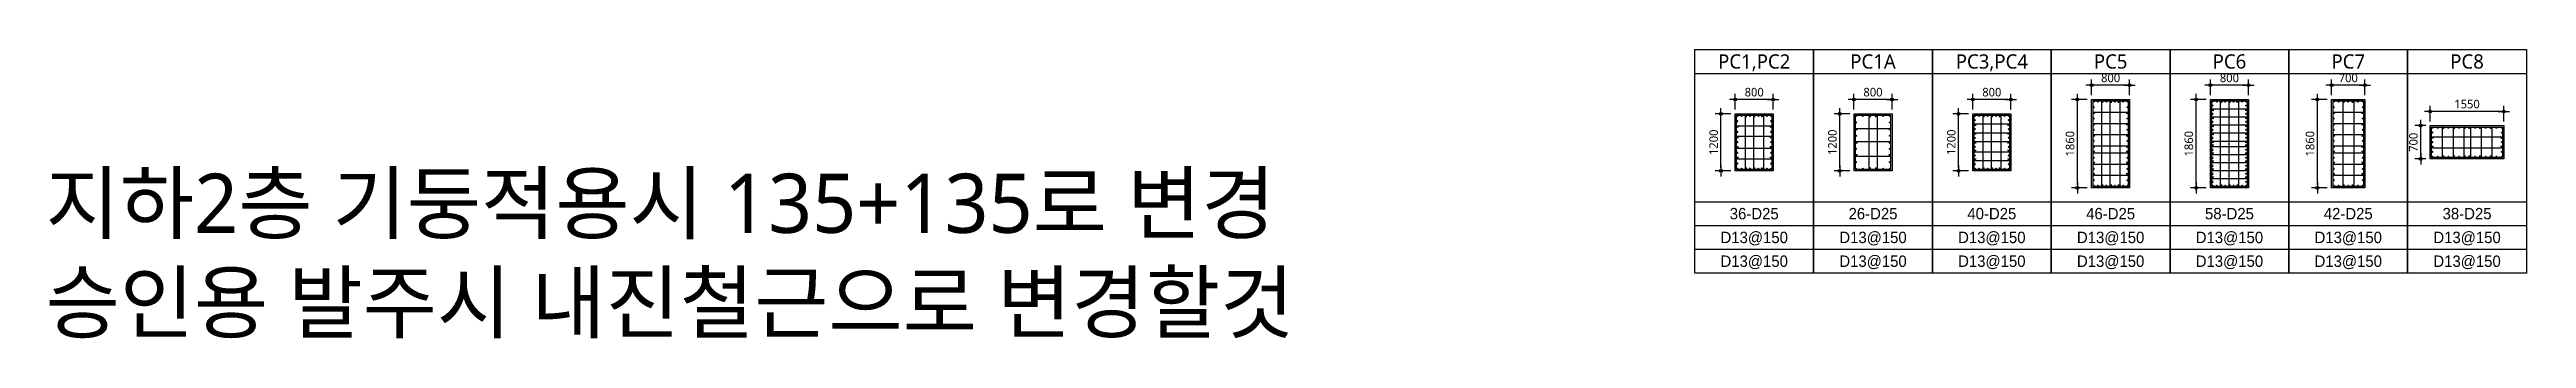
# Model space of a CAD drawing. Header units: millimetres. Extents: x 317501 to 2277231, y -321722 to 1186893.
# Drawn here: x 462353 to 514473, y -102684 to -96610 of the extents above; entities that cross this region are included whole.
import ezdxf
from ezdxf.enums import TextEntityAlignment as Align

# ---------------------------------------------------------------- set-up
doc = ezdxf.new("R2010")
doc.units = ezdxf.units.MM
doc.header["$LTSCALE"] = 57
doc.layers.get('Defpoints').update_dxf_attribs({"color": 145})
for name, color, linetype in [('AMAC-TITLE', 7, 'Continuous'), ('BAR', 2, 'Continuous'), ('BARR', 1, 'Continuous'), ('DIM', 7, 'Continuous'), ('ELE', 7, 'Continuous'), ('HOOP', 2, 'Continuous'), ('LEADER', 7, 'Continuous'), ('XTAG', 7, 'Continuous')]:
    doc.layers.add(name, color=color, linetype=linetype)
doc.layers.add('TEXT', color=3, linetype='Continuous', lineweight=9)
doc.styles.add('돋움', font='malgun.ttf')
doc.styles.add('돋음', font='Dotum.ttf')
doc.styles.add('맑은고딕', font='malgun.ttf')
doc.dimstyles.new('DIM_40', dxfattribs={"dimscale": 40, "dimtxt": 3, "dimasz": 1, "dimexe": 2, "dimexo": 1.5, "dimgap": 1, "dimtad": 1, "dimdec": 0, "dimzin": 0, "dimdsep": 46, "dimtxsty": '맑은고딕', "dimblk1": 'DIMDOT', "dimblk2": 'DIMDOT', "dimsah": 1, "dimcen": 0.09, "dimdle": 2, "dimclrd": 7, "dimclre": 7, "dimclrt": 6, "dimadec": 0, "dimazin": 0, "dimtfac": 1, "dimtdec": 0, "dimtix": 1, "dimtmove": 2, "dimatfit": 3, "dimldrblk": 'DIMDOT', "dimfxl": 0, "dimtolj": 1, "dimtzin": 0, "dimarcsym": 0})

msp = doc.modelspace()

# ---------------------------------------------------------------- texts
at = {"layer": 'AMAC-TITLE', "color": 2, "linetype": 'Continuous', "style": '돋움'}
for s, p in [('지하2층 기둥적용시 135+135로 변경', (462267.6, -100464.4)), ('승인용 발주시 내진철근으로 변경할것', (462267.6, -102550.1))]:
    msp.add_text(s, height=1245.658, dxfattribs=at).set_placement(p)

# ---------------------------------------------------------------- blocks, each defined once
blk = doc.blocks.new('DIMDOT')
at = {"layer": 'DIM', "linetype": 'Continuous'}
blk.add_line((-2, 0), (2, 0), dxfattribs=at)
for radius in [0.5, 0.25]:
    blk.add_circle((0, 0), radius, dxfattribs=at)
blk = doc.blocks.new('*D46')
at = {"layer": 'Defpoints', "color": 0, "transparency": 16777216}
for p in [(512043, -214680), (512343, -214680), (512343, -215880)]:
    blk.add_point(p, dxfattribs=at)
at = {"layer": 'DIM', "color": 7, "lineweight": -2, "transparency": 16777216}
for p, q in [((512253, -214680), (511923, -214680)), ((512043, -215820), (512043, -214740)), ((512253, -215880), (511923, -215880))]:
    blk.add_line(p, q, dxfattribs=at)
at = {"layer": 'DIM', "color": 7, "lineweight": -2, "transparency": 16777216, "xscale": 60, "yscale": 60, "zscale": 60}
for p, rotation in [((512043, -214680), 90), ((512043, -215880), 270)]:
    blk.add_blockref('DIMDOT', p, dxfattribs=dict(at, rotation=rotation))
at = {"layer": 'DIM', "color": 6, "transparency": 16777216, "insert": (511890, -215280), "char_height": 180, "attachment_point": 5, "rotation": 90, "style": '맑은고딕'}
blk.add_mtext('\\A1;1200', dxfattribs=at)
blk = doc.blocks.new('*D47')
at = {"layer": 'Defpoints', "color": 0, "transparency": 16777216}
for p in [(512343, -214380), (512343, -214680), (513143, -214680)]:
    blk.add_point(p, dxfattribs=at)
at = {"layer": 'DIM', "color": 7, "lineweight": -2, "transparency": 16777216}
for p, q in [((512343, -214590), (512343, -214260)), ((513083, -214380), (512403, -214380)), ((513143, -214590), (513143, -214260))]:
    blk.add_line(p, q, dxfattribs=at)
at = {"layer": 'DIM', "color": 7, "lineweight": -2, "transparency": 16777216, "xscale": 60, "yscale": 60, "zscale": 60, "rotation": 180}
blk.add_blockref('DIMDOT', (512343, -214380), dxfattribs=at)
at = {"layer": 'DIM', "color": 7, "lineweight": -2, "transparency": 16777216, "xscale": 60, "yscale": 60, "zscale": 60}
blk.add_blockref('DIMDOT', (513143, -214380), dxfattribs=at)
at = {"layer": 'DIM', "color": 6, "transparency": 16777216, "insert": (512743, -214227), "char_height": 180, "attachment_point": 5, "style": '맑은고딕'}
blk.add_mtext('\\A1;800', dxfattribs=at)
blk = doc.blocks.new('BAR')
at = {"layer": 'BARR'}
h = blk.add_hatch(color=256, dxfattribs=at)
edge = h.paths.add_edge_path()
edge.add_arc((0, 0), 15, 0, 360)
blk.add_circle((0, 0), 15, dxfattribs=at)
blk = doc.blocks.new('*D48')
at = {"layer": 'Defpoints', "color": 0, "transparency": 16777216}
for p in [(517043, -214680), (517343, -214680), (517343, -215880)]:
    blk.add_point(p, dxfattribs=at)
at = {"layer": 'DIM', "color": 7, "lineweight": -2, "transparency": 16777216}
for p, q in [((517253, -214680), (516923, -214680)), ((517043, -215820), (517043, -214740)), ((517253, -215880), (516923, -215880))]:
    blk.add_line(p, q, dxfattribs=at)
at = {"layer": 'DIM', "color": 7, "lineweight": -2, "transparency": 16777216, "xscale": 60, "yscale": 60, "zscale": 60}
for p, rotation in [((517043, -214680), 90), ((517043, -215880), 270)]:
    blk.add_blockref('DIMDOT', p, dxfattribs=dict(at, rotation=rotation))
at = {"layer": 'DIM', "color": 6, "transparency": 16777216, "insert": (516890, -215280), "char_height": 180, "attachment_point": 5, "rotation": 90, "style": '맑은고딕'}
blk.add_mtext('\\A1;1200', dxfattribs=at)
blk = doc.blocks.new('*D49')
at = {"layer": 'Defpoints', "color": 0, "transparency": 16777216}
for p in [(517343, -214380), (517343, -214680), (518143, -214680)]:
    blk.add_point(p, dxfattribs=at)
at = {"layer": 'DIM', "color": 7, "lineweight": -2, "transparency": 16777216}
for p, q in [((517343, -214590), (517343, -214260)), ((518083, -214380), (517403, -214380)), ((518143, -214590), (518143, -214260))]:
    blk.add_line(p, q, dxfattribs=at)
at = {"layer": 'DIM', "color": 7, "lineweight": -2, "transparency": 16777216, "xscale": 60, "yscale": 60, "zscale": 60, "rotation": 180}
blk.add_blockref('DIMDOT', (517343, -214380), dxfattribs=at)
at = {"layer": 'DIM', "color": 7, "lineweight": -2, "transparency": 16777216, "xscale": 60, "yscale": 60, "zscale": 60}
blk.add_blockref('DIMDOT', (518143, -214380), dxfattribs=at)
at = {"layer": 'DIM', "color": 6, "transparency": 16777216, "insert": (517743, -214227), "char_height": 180, "attachment_point": 5, "style": '맑은고딕'}
blk.add_mtext('\\A1;800', dxfattribs=at)
blk = doc.blocks.new('*D54')
at = {"layer": 'Defpoints', "color": 0, "transparency": 16777216}
for p in [(522043, -214380), (522343, -214380), (522343, -216240)]:
    blk.add_point(p, dxfattribs=at)
at = {"layer": 'DIM', "color": 7, "lineweight": -2, "transparency": 16777216}
for p, q in [((522253, -214380), (521923, -214380)), ((522043, -216180), (522043, -214440)), ((522253, -216240), (521923, -216240))]:
    blk.add_line(p, q, dxfattribs=at)
at = {"layer": 'DIM', "color": 7, "lineweight": -2, "transparency": 16777216, "xscale": 60, "yscale": 60, "zscale": 60}
for p, rotation in [((522043, -214380), 90), ((522043, -216240), 270)]:
    blk.add_blockref('DIMDOT', p, dxfattribs=dict(at, rotation=rotation))
at = {"layer": 'DIM', "color": 6, "transparency": 16777216, "insert": (521890, -215310), "char_height": 180, "attachment_point": 5, "rotation": 90, "style": '맑은고딕'}
blk.add_mtext('\\A1;1860', dxfattribs=at)
blk = doc.blocks.new('*D55')
at = {"layer": 'Defpoints', "color": 0, "transparency": 16777216}
for p in [(522343, -214080), (522343, -214380), (523143, -214380)]:
    blk.add_point(p, dxfattribs=at)
at = {"layer": 'DIM', "color": 7, "lineweight": -2, "transparency": 16777216}
for p, q in [((522343, -214290), (522343, -213960)), ((523083, -214080), (522403, -214080)), ((523143, -214290), (523143, -213960))]:
    blk.add_line(p, q, dxfattribs=at)
at = {"layer": 'DIM', "color": 7, "lineweight": -2, "transparency": 16777216, "xscale": 60, "yscale": 60, "zscale": 60, "rotation": 180}
blk.add_blockref('DIMDOT', (522343, -214080), dxfattribs=at)
at = {"layer": 'DIM', "color": 7, "lineweight": -2, "transparency": 16777216, "xscale": 60, "yscale": 60, "zscale": 60}
blk.add_blockref('DIMDOT', (523143, -214080), dxfattribs=at)
at = {"layer": 'DIM', "color": 6, "transparency": 16777216, "insert": (522743, -213927), "char_height": 180, "attachment_point": 5, "style": '맑은고딕'}
blk.add_mtext('\\A1;800', dxfattribs=at)
blk = doc.blocks.new('*D58')
at = {"layer": 'Defpoints', "color": 0, "transparency": 16777216}
for p in [(526768, -214930), (526968, -214930), (526968, -215630)]:
    blk.add_point(p, dxfattribs=at)
at = {"layer": 'DIM', "color": 7, "lineweight": -2, "transparency": 16777216}
for p, q in [((526878, -214930), (526648, -214930)), ((526768, -215570), (526768, -214990)), ((526878, -215630), (526648, -215630))]:
    blk.add_line(p, q, dxfattribs=at)
at = {"layer": 'DIM', "color": 7, "lineweight": -2, "transparency": 16777216, "xscale": 60, "yscale": 60, "zscale": 60}
for p, rotation in [((526768, -214930), 90), ((526768, -215630), 270)]:
    blk.add_blockref('DIMDOT', p, dxfattribs=dict(at, rotation=rotation))
at = {"layer": 'DIM', "color": 6, "transparency": 16777216, "insert": (526615, -215280), "char_height": 180, "attachment_point": 5, "rotation": 90, "style": '맑은고딕'}
blk.add_mtext('\\A1;700', dxfattribs=at)
blk = doc.blocks.new('*D59')
at = {"layer": 'Defpoints', "color": 0, "transparency": 16777216}
for p in [(526968, -214630), (526968, -214930), (528518, -214930)]:
    blk.add_point(p, dxfattribs=at)
at = {"layer": 'DIM', "color": 7, "lineweight": -2, "transparency": 16777216}
for p, q in [((526968, -214840), (526968, -214510)), ((528458, -214630), (527028, -214630)), ((528518, -214840), (528518, -214510))]:
    blk.add_line(p, q, dxfattribs=at)
at = {"layer": 'DIM', "color": 7, "lineweight": -2, "transparency": 16777216, "xscale": 60, "yscale": 60, "zscale": 60, "rotation": 180}
blk.add_blockref('DIMDOT', (526968, -214630), dxfattribs=at)
at = {"layer": 'DIM', "color": 7, "lineweight": -2, "transparency": 16777216, "xscale": 60, "yscale": 60, "zscale": 60}
blk.add_blockref('DIMDOT', (528518, -214630), dxfattribs=at)
at = {"layer": 'DIM', "color": 6, "transparency": 16777216, "insert": (527743, -214477), "char_height": 180, "attachment_point": 5, "style": '맑은고딕'}
blk.add_mtext('\\A1;1550', dxfattribs=at)
blk = doc.blocks.new('*D50')
at = {"layer": 'Defpoints', "color": 0, "transparency": 16777216}
for p in [(520593, -223997), (520893, -223997), (520893, -225197)]:
    blk.add_point(p, dxfattribs=at)
at = {"layer": 'DIM', "color": 7, "lineweight": -2, "transparency": 16777216}
for p, q in [((520803, -223997), (520473, -223997)), ((520593, -225137), (520593, -224057)), ((520803, -225197), (520473, -225197))]:
    blk.add_line(p, q, dxfattribs=at)
at = {"layer": 'DIM', "color": 7, "lineweight": -2, "transparency": 16777216, "xscale": 60, "yscale": 60, "zscale": 60}
for p, rotation in [((520593, -223997), 90), ((520593, -225197), 270)]:
    blk.add_blockref('DIMDOT', p, dxfattribs=dict(at, rotation=rotation))
at = {"layer": 'DIM', "color": 6, "transparency": 16777216, "insert": (520440, -224597), "char_height": 180, "attachment_point": 5, "rotation": 90, "style": '맑은고딕'}
blk.add_mtext('\\A1;1200', dxfattribs=at)
blk = doc.blocks.new('*D51')
at = {"layer": 'Defpoints', "color": 0, "transparency": 16777216}
for p in [(520893, -223697), (520893, -223997), (521693, -223997)]:
    blk.add_point(p, dxfattribs=at)
at = {"layer": 'DIM', "color": 7, "lineweight": -2, "transparency": 16777216}
for p, q in [((520893, -223907), (520893, -223577)), ((521693, -223907), (521693, -223577)), ((521633, -223697), (520953, -223697))]:
    blk.add_line(p, q, dxfattribs=at)
at = {"layer": 'DIM', "color": 7, "lineweight": -2, "transparency": 16777216, "xscale": 60, "yscale": 60, "zscale": 60, "rotation": 180}
blk.add_blockref('DIMDOT', (520893, -223697), dxfattribs=at)
at = {"layer": 'DIM', "color": 7, "lineweight": -2, "transparency": 16777216, "xscale": 60, "yscale": 60, "zscale": 60}
blk.add_blockref('DIMDOT', (521693, -223697), dxfattribs=at)
at = {"layer": 'DIM', "color": 6, "transparency": 16777216, "insert": (521293, -223544), "char_height": 180, "attachment_point": 5, "style": '맑은고딕'}
blk.add_mtext('\\A1;800', dxfattribs=at)
blk = doc.blocks.new('*D52')
at = {"layer": 'Defpoints', "color": 0, "transparency": 16777216}
for p in [(525593, -223697), (525893, -223697), (525893, -225557)]:
    blk.add_point(p, dxfattribs=at)
at = {"layer": 'DIM', "color": 7, "lineweight": -2, "transparency": 16777216}
for p, q in [((525803, -223697), (525473, -223697)), ((525593, -225497), (525593, -223757)), ((525803, -225557), (525473, -225557))]:
    blk.add_line(p, q, dxfattribs=at)
at = {"layer": 'DIM', "color": 7, "lineweight": -2, "transparency": 16777216, "xscale": 60, "yscale": 60, "zscale": 60}
for p, rotation in [((525593, -223697), 90), ((525593, -225557), 270)]:
    blk.add_blockref('DIMDOT', p, dxfattribs=dict(at, rotation=rotation))
at = {"layer": 'DIM', "color": 6, "transparency": 16777216, "insert": (525440, -224627), "char_height": 180, "attachment_point": 5, "rotation": 90, "style": '맑은고딕'}
blk.add_mtext('\\A1;1860', dxfattribs=at)
blk = doc.blocks.new('*D53')
at = {"layer": 'Defpoints', "color": 0, "transparency": 16777216}
for p in [(525893, -223397), (525893, -223697), (526693, -223697)]:
    blk.add_point(p, dxfattribs=at)
at = {"layer": 'DIM', "color": 7, "lineweight": -2, "transparency": 16777216}
for p, q in [((525893, -223607), (525893, -223277)), ((526633, -223397), (525953, -223397)), ((526693, -223607), (526693, -223277))]:
    blk.add_line(p, q, dxfattribs=at)
at = {"layer": 'DIM', "color": 7, "lineweight": -2, "transparency": 16777216, "xscale": 60, "yscale": 60, "zscale": 60, "rotation": 180}
blk.add_blockref('DIMDOT', (525893, -223397), dxfattribs=at)
at = {"layer": 'DIM', "color": 7, "lineweight": -2, "transparency": 16777216, "xscale": 60, "yscale": 60, "zscale": 60}
blk.add_blockref('DIMDOT', (526693, -223397), dxfattribs=at)
at = {"layer": 'DIM', "color": 6, "transparency": 16777216, "insert": (526293, -223244), "char_height": 180, "attachment_point": 5, "style": '맑은고딕'}
blk.add_mtext('\\A1;800', dxfattribs=at)
blk = doc.blocks.new('*D56')
at = {"layer": 'Defpoints', "color": 0, "transparency": 16777216}
for p in [(530643, -223697), (530943, -223697), (530943, -225557)]:
    blk.add_point(p, dxfattribs=at)
at = {"layer": 'DIM', "color": 7, "lineweight": -2, "transparency": 16777216}
for p, q in [((530853, -223697), (530523, -223697)), ((530643, -225497), (530643, -223757)), ((530853, -225557), (530523, -225557))]:
    blk.add_line(p, q, dxfattribs=at)
at = {"layer": 'DIM', "color": 7, "lineweight": -2, "transparency": 16777216, "xscale": 60, "yscale": 60, "zscale": 60}
for p, rotation in [((530643, -223697), 90), ((530643, -225557), 270)]:
    blk.add_blockref('DIMDOT', p, dxfattribs=dict(at, rotation=rotation))
at = {"layer": 'DIM', "color": 6, "transparency": 16777216, "insert": (530490, -224627), "char_height": 180, "attachment_point": 5, "rotation": 90, "style": '맑은고딕'}
blk.add_mtext('\\A1;1860', dxfattribs=at)
blk = doc.blocks.new('*D57')
at = {"layer": 'Defpoints', "color": 0, "transparency": 16777216}
for p in [(530943, -223397), (530943, -223697), (531643, -223697)]:
    blk.add_point(p, dxfattribs=at)
at = {"layer": 'DIM', "color": 7, "lineweight": -2, "transparency": 16777216}
for p, q in [((530943, -223607), (530943, -223277)), ((531583, -223397), (531003, -223397)), ((531643, -223607), (531643, -223277))]:
    blk.add_line(p, q, dxfattribs=at)
at = {"layer": 'DIM', "color": 7, "lineweight": -2, "transparency": 16777216, "xscale": 60, "yscale": 60, "zscale": 60, "rotation": 180}
blk.add_blockref('DIMDOT', (530943, -223397), dxfattribs=at)
at = {"layer": 'DIM', "color": 7, "lineweight": -2, "transparency": 16777216, "xscale": 60, "yscale": 60, "zscale": 60}
blk.add_blockref('DIMDOT', (531643, -223397), dxfattribs=at)
at = {"layer": 'DIM', "color": 6, "transparency": 16777216, "insert": (531293, -223244), "char_height": 180, "attachment_point": 5, "style": '맑은고딕'}
blk.add_mtext('\\A1;700', dxfattribs=at)
blk = doc.blocks.new('PC1')
at = {"layer": 'BAR'}
blk.add_lwpolyline([(1620, 2180), (880, 2180), (880, 3320), (1620, 3320)], close=True, dxfattribs=at)
at = {"layer": 'ELE'}
blk.add_lwpolyline([(850, 2150), (850, 3350), (1650, 3350), (1650, 2150)], close=True, dxfattribs=at)
at = {"layer": 'HOOP'}
for points in [[(1087.5, 3280), (1087.5, 3305, 1), (1057.5, 3305), (1057.5, 2195, 1), (1087.5, 2195), (1087.5, 2220)], [(1265, 3280), (1265, 3305, 1), (1235, 3305), (1235, 2195, 1), (1265, 2195), (1265, 2220)], [(1412.5, 3280), (1412.5, 3305, -1), (1442.5, 3305), (1442.5, 2195, -1), (1412.5, 2195), (1412.5, 2220)], [(920, 3068), (895, 3068, -1), (895, 3098), (1605, 3098, -1), (1605, 3068), (1580, 3068)], [(920, 2846), (895, 2846, -1), (895, 2876), (1605, 2876, -1), (1605, 2846), (1580, 2846)], [(920, 2654), (895, 2654, 1), (895, 2624), (1605, 2624, 1), (1605, 2654), (1580, 2654)], [(920, 2432), (895, 2432, 1), (895, 2402), (1605, 2402, 1), (1605, 2432), (1580, 2432)]]:
    blk.add_lwpolyline(points, format="xyb", dxfattribs=at)
at = {"layer": 'LEADER'}
for p, q in [((0, 4200), (2500, 4200)), ((0, 1500), (2500, 1500)), ((0, 1000), (2500, 1000)), ((0, 500), (2500, 500))]:
    blk.add_line(p, q, dxfattribs=at)
blk.add_lwpolyline([(2500, 4700), (2500, 0), (0, 0), (0, 4700), (2500, 4700)], dxfattribs=at)
at = {"layer": 'BAR', "xscale": 0.6666666666666666, "yscale": 0.6666666666666666, "zscale": 0.6666666666666666, "rotation": 180}
for p in [(895, 3305), (983.75, 3305), (1072.5, 3305), (1161.25, 3305), (1250, 3305), (1338.75, 3305), (1427.5, 3305), (1516.25, 3305), (1605, 3305)]:
    blk.add_blockref('BAR', p, dxfattribs=at)
at = {"layer": 'BAR', "xscale": -0.6666666666666666, "yscale": 0.6666666666666666, "zscale": 0.6666666666666666}
for p in [(895, 3194), (1605, 3194), (895, 3083), (895, 2972), (895, 2861), (895, 2750), (895, 2639), (1605, 3083), (1605, 2972), (1605, 2861), (1605, 2750), (1605, 2639), (895, 2528), (895, 2417), (895, 2306), (895, 2195), (983.75, 2195), (1072.5, 2195), (1161.25, 2195), (1250, 2195), (1338.75, 2195), (1427.5, 2195), (1516.25, 2195), (1605, 2528), (1605, 2417), (1605, 2306), (1605, 2195)]:
    blk.add_blockref('BAR', p, dxfattribs=at)
at = {"layer": 'TEXT'}
for s, height, style, p in [('PC1,PC2', 300, '맑은고딕', (1250, 4450)), ('36-D25', 240, '돋음', (1250, 1250)), ('D13@150', 240, '돋음', (1250, 750)), ('D13@150', 240, '돋음', (1250, 250))]:
    blk.add_text(s, height=height, dxfattribs=dict(at, style=style)).set_placement(p, align=Align.MIDDLE_CENTER)
at = {"layer": 'DIM'}
dim = blk.add_linear_dim(base=(850, 3650), p1=(1650, 3350), p2=(850, 3350), dimstyle='DIM_40', override={"dimscale": 60}, dxfattribs=at)
dim.commit()
dim.dimension.update_dxf_attribs({"geometry": '*D47', "text_midpoint": (1250, 3803), "insert": (-511493.5, 218030.18)})
dim = blk.add_linear_dim(base=(550, 3350), p1=(850, 2150), p2=(850, 3350), angle=270, dimstyle='DIM_40', override={"dimscale": 60}, dxfattribs=at)
dim.commit()
dim.dimension.update_dxf_attribs({"geometry": '*D46', "text_midpoint": (396.51, 2750), "insert": (-511493.5, 218030.18)})
blk = doc.blocks.new('PC3')
at = {"layer": 'BAR'}
blk.add_lwpolyline([(1620, 2180), (880, 2180), (880, 3320), (1620, 3320)], close=True, dxfattribs=at)
at = {"layer": 'ELE'}
blk.add_lwpolyline([(850, 2150), (850, 3350), (1650, 3350), (1650, 2150)], close=True, dxfattribs=at)
at = {"layer": 'HOOP'}
for points in [[(920, 3105), (895, 3105, -1), (895, 3135), (1605, 3135, -1), (1605, 3105), (1580, 3105)], [(1087.5, 3280), (1087.5, 3305, 1), (1057.5, 3305), (1057.5, 2195, 1), (1087.5, 2195), (1087.5, 2220)], [(1265, 3280), (1265, 3305, 1), (1235, 3305), (1235, 2195, 1), (1265, 2195), (1265, 2220)], [(1412.5, 3280), (1412.5, 3305, -1), (1442.5, 3305), (1442.5, 2195, -1), (1412.5, 2195), (1412.5, 2220)], [(920, 2920), (895, 2920, -1), (895, 2950), (1605, 2950, -1), (1605, 2920), (1580, 2920)], [(920, 2735), (895, 2735, -1), (895, 2765), (1605, 2765, -1), (1605, 2735), (1580, 2735)], [(920, 2580), (895, 2580, 1), (895, 2550), (1605, 2550, 1), (1605, 2580), (1580, 2580)], [(920, 2395), (895, 2395, 1), (895, 2365), (1605, 2365, 1), (1605, 2395), (1580, 2395)]]:
    blk.add_lwpolyline(points, format="xyb", dxfattribs=at)
at = {"layer": 'LEADER'}
for p, q in [((0, 4200), (2500, 4200)), ((0, 1500), (2500, 1500)), ((0, 1000), (2500, 1000)), ((0, 500), (2500, 500))]:
    blk.add_line(p, q, dxfattribs=at)
blk.add_lwpolyline([(2500, 4700), (2500, 0), (0, 0), (0, 4700), (2500, 4700)], dxfattribs=at)
at = {"layer": 'BAR', "yscale": 0.6666666666666666, "zscale": 0.6666666666666666}
for p, xscale, rotation in [((895, 3305), 0.6666666666666666, 180), ((895, 3212.5), 0.6666666666666666, 180), ((895, 3120), 0.6666666666666666, 180), ((983.75, 3305), 0.6666666666666666, 180), ((1072.5, 3305), 0.6666666666666666, 180), ((1161.25, 3305), 0.6666666666666666, 180), ((1250, 3305), 0.6666666666666666, 180), ((1338.75, 3305), 0.6666666666666666, 180), ((1427.5, 3305), 0.6666666666666666, 180), ((1516.25, 3305), 0.6666666666666666, 180), ((1605, 3305), 0.6666666666666666, 180), ((1605, 3212.5), -0.6666666666666666, 180), ((1605, 3120), -0.6666666666666666, 180), ((895, 3027.5), 0.6666666666666666, 180), ((895, 2935), 0.6666666666666666, 180), ((895, 2842.5), 0.6666666666666666, 180), ((895, 2750), 0.6666666666666666, 180), ((895, 2657.5), 0.6666666666666666, 180), ((1605, 3027.5), -0.6666666666666666, 180), ((1605, 2935), -0.6666666666666666, 180), ((1605, 2842.5), -0.6666666666666666, 180), ((1605, 2750), -0.6666666666666666, 180), ((1605, 2657.5), -0.6666666666666666, 180), ((895, 2565), 0.6666666666666666, 180), ((895, 2472.5), 0.6666666666666666, 180), ((895, 2380), 0.6666666666666666, 180), ((895, 2287.5), 0.6666666666666666, 180), ((983.75, 2195), -0.6666666666666666, 359.9999999999941), ((1072.5, 2195), -0.6666666666666666, 359.9999999999941), ((1161.25, 2195), -0.6666666666666666, 359.9999999999941), ((1250, 2195), -0.6666666666666666, 359.9999999999941), ((1338.75, 2195), -0.6666666666666666, 359.9999999999941), ((1427.5, 2195), -0.6666666666666666, 359.9999999999941), ((1516.25, 2195), -0.6666666666666666, 359.9999999999941), ((1605, 2565), -0.6666666666666666, 180), ((1605, 2472.5), -0.6666666666666666, 180), ((1605, 2380), -0.6666666666666666, 180), ((1605, 2287.5), -0.6666666666666666, 180)]:
    blk.add_blockref('BAR', p, dxfattribs=dict(at, xscale=xscale, rotation=rotation))
at = {"layer": 'BAR', "xscale": -0.6666666666666666, "yscale": 0.6666666666666666, "zscale": 0.6666666666666666}
for p in [(895, 2195), (1605, 2195)]:
    blk.add_blockref('BAR', p, dxfattribs=at)
at = {"layer": 'TEXT'}
for s, height, style, p in [('PC3,PC4', 300, '맑은고딕', (1250, 4450)), ('40-D25', 240, '돋음', (1250, 1250)), ('D13@150', 240, '돋음', (1250, 750)), ('D13@150', 240, '돋음', (1250, 250))]:
    blk.add_text(s, height=height, dxfattribs=dict(at, style=style)).set_placement(p, align=Align.MIDDLE_CENTER)
at = {"layer": 'DIM'}
dim = blk.add_linear_dim(base=(850, 3650), p1=(1650, 3350), p2=(850, 3350), dimstyle='DIM_40', override={"dimscale": 60}, dxfattribs=at)
dim.commit()
dim.dimension.update_dxf_attribs({"geometry": '*D49', "text_midpoint": (1250, 3803), "insert": (-516493.5, 218030.18)})
dim = blk.add_linear_dim(base=(550, 3350), p1=(850, 2150), p2=(850, 3350), angle=270, dimstyle='DIM_40', override={"dimscale": 60}, dxfattribs=at)
dim.commit()
dim.dimension.update_dxf_attribs({"geometry": '*D48', "text_midpoint": (396.51, 2750), "insert": (-516493.5, 218030.18)})
blk = doc.blocks.new('PC6')
at = {"layer": 'BAR'}
blk.add_lwpolyline([(1620, 1820), (880, 1820), (880, 3620), (1620, 3620)], close=True, dxfattribs=at)
at = {"layer": 'ELE'}
blk.add_lwpolyline([(850, 1790), (850, 3650), (1650, 3650), (1650, 1790)], close=True, dxfattribs=at)
at = {"layer": 'HOOP'}
for points in [[(920, 3421.4), (895, 3421.4, -1), (895, 3451.4), (1605, 3451.4, -1), (1605, 3421.4), (1580, 3421.4)], [(920, 3252.9), (895, 3252.9, -1), (895, 3282.9), (1605, 3282.9, -1), (1605, 3252.9), (1580, 3252.9)], [(1087.5, 3580), (1087.5, 3605, 1), (1057.5, 3605), (1057.5, 1835, 1), (1087.5, 1835), (1087.5, 1860)], [(1265, 3580), (1265, 3605, 1), (1235, 3605), (1235, 1835, 1), (1265, 1835), (1265, 1860)], [(1412.5, 3580), (1412.5, 3605, -1), (1442.5, 3605), (1442.5, 1835, -1), (1412.5, 1835), (1412.5, 1860)], [(920, 3084.3), (895, 3084.3, -1), (895, 3114.3), (1605, 3114.3, -1), (1605, 3084.3), (1580, 3084.3)], [(920, 2915.7), (895, 2915.7, -1), (895, 2945.7), (1605, 2945.7, -1), (1605, 2915.7), (1580, 2915.7)], [(920, 2747.1), (895, 2747.1, -1), (895, 2777.1), (1605, 2777.1, -1), (1605, 2747.1), (1580, 2747.1)], [(920, 2692.9), (895, 2692.9, 1), (895, 2662.9), (1605, 2662.9, 1), (1605, 2692.9), (1580, 2692.9)], [(920, 2524.3), (895, 2524.3, 1), (895, 2494.3), (1605, 2494.3, 1), (1605, 2524.3), (1580, 2524.3)], [(920, 2355.7), (895, 2355.7, 1), (895, 2325.7), (1605, 2325.7, 1), (1605, 2355.7), (1580, 2355.7)], [(920, 2187.1), (895, 2187.1, 1), (895, 2157.1), (1605, 2157.1, 1), (1605, 2187.1), (1580, 2187.1)], [(920, 2018.6), (895, 2018.6, 1), (895, 1988.6), (1605, 1988.6, 1), (1605, 2018.6), (1580, 2018.6)]]:
    blk.add_lwpolyline(points, format="xyb", dxfattribs=at)
at = {"layer": 'LEADER'}
for p, q in [((0, 4200), (2500, 4200)), ((0, 1500), (2500, 1500)), ((0, 1000), (2500, 1000)), ((0, 500), (2500, 500))]:
    blk.add_line(p, q, dxfattribs=at)
blk.add_lwpolyline([(2500, 4700), (2500, 0), (0, 0), (0, 4700), (2500, 4700)], dxfattribs=at)
at = {"layer": 'BAR', "xscale": 0.6666666666666666, "yscale": 0.6666666666666666, "zscale": 0.6666666666666666, "rotation": 180}
for p in [(895, 3605), (983.7, 3605), (1072.5, 3605), (1161.2, 3605), (1250, 3605), (1338.8, 3605), (1427.5, 3605), (1516.3, 3605), (1605, 3605)]:
    blk.add_blockref('BAR', p, dxfattribs=at)
at = {"layer": 'BAR', "yscale": 0.6666666666666666, "zscale": 0.6666666666666666}
for p, xscale in [((895, 3520.7), -0.6666666666666666), ((895, 3436.4), -0.6666666666666666), ((895, 3352.1), -0.6666666666666666), ((895, 3267.9), -0.6666666666666666), ((895, 3183.6), -0.6666666666666666), ((1605, 3520.7), 0.6666666666666666), ((1605, 3436.4), 0.6666666666666666), ((1605, 3352.1), 0.6666666666666666), ((1605, 3267.9), 0.6666666666666666), ((1605, 3183.6), 0.6666666666666666), ((895, 3099.3), -0.6666666666666666), ((895, 3015), -0.6666666666666666), ((895, 2930.7), -0.6666666666666666), ((895, 2846.4), -0.6666666666666666), ((895, 2762.1), -0.6666666666666666), ((895, 2677.9), -0.6666666666666666), ((1605, 3099.3), 0.6666666666666666), ((1605, 3015), 0.6666666666666666), ((1605, 2930.7), 0.6666666666666666), ((1605, 2846.4), 0.6666666666666666), ((1605, 2762.1), 0.6666666666666666), ((1605, 2677.9), 0.6666666666666666), ((895, 2593.6), -0.6666666666666666), ((895, 2509.3), -0.6666666666666666), ((895, 2425), -0.6666666666666666), ((895, 2340.7), -0.6666666666666666), ((895, 2256.4), -0.6666666666666666), ((895, 2172.1), -0.6666666666666666), ((895, 2087.9), -0.6666666666666666), ((1605, 2593.6), 0.6666666666666666), ((1605, 2509.3), 0.6666666666666666), ((1605, 2425), 0.6666666666666666), ((1605, 2340.7), 0.6666666666666666), ((1605, 2256.4), 0.6666666666666666), ((1605, 2172.1), 0.6666666666666666), ((1605, 2087.9), 0.6666666666666666), ((895, 2003.6), -0.6666666666666666), ((895, 1919.3), -0.6666666666666666), ((895, 1835), -0.6666666666666666), ((983.7, 1835), -0.6666666666666666), ((1072.5, 1835), -0.6666666666666666), ((1161.2, 1835), -0.6666666666666666), ((1250, 1835), -0.6666666666666666), ((1338.8, 1835), -0.6666666666666666), ((1427.5, 1835), -0.6666666666666666), ((1516.3, 1835), -0.6666666666666666), ((1605, 2003.6), 0.6666666666666666), ((1605, 1919.3), 0.6666666666666666), ((1605, 1835), -0.6666666666666666)]:
    blk.add_blockref('BAR', p, dxfattribs=dict(at, xscale=xscale))
at = {"layer": 'TEXT'}
for s, height, style, p in [('PC6', 300, '맑은고딕', (1250, 4450)), ('58-D25', 240, '돋음', (1250, 1250)), ('D13@150', 240, '돋음', (1250, 750)), ('D13@150', 240, '돋음', (1250, 250))]:
    blk.add_text(s, height=height, dxfattribs=dict(at, style=style)).set_placement(p, align=Align.MIDDLE_CENTER)
at = {"layer": 'DIM'}
dim = blk.add_linear_dim(base=(850, 3950), p1=(1650, 3650), p2=(850, 3650), dimstyle='DIM_40', override={"dimscale": 60}, dxfattribs=at)
dim.commit()
dim.dimension.update_dxf_attribs({"geometry": '*D55', "text_midpoint": (1250, 4103), "insert": (-521493.5, 218030.2)})
dim = blk.add_linear_dim(base=(550, 3650), p1=(850, 1790), p2=(850, 3650), angle=270, dimstyle='DIM_40', override={"dimscale": 60}, dxfattribs=at)
dim.commit()
dim.dimension.update_dxf_attribs({"geometry": '*D54', "text_midpoint": (396.5, 2720), "insert": (-521493.5, 218030.2)})
blk = doc.blocks.new('PC8')
at = {"layer": 'BAR'}
blk.add_lwpolyline([(1995, 2430), (505, 2430), (505, 3070), (1995, 3070)], close=True, dxfattribs=at)
at = {"layer": 'ELE'}
blk.add_lwpolyline([(475, 2400), (475, 3100), (2025, 3100), (2025, 2400)], close=True, dxfattribs=at)
at = {"layer": 'HOOP'}
for points in [[(545, 2836.7), (520, 2836.7, -1), (520, 2866.7), (1980, 2866.7, -1), (1980, 2836.7), (1955, 2836.7)], [(545, 2663.3), (520, 2663.3, 1), (520, 2633.3), (1980, 2633.3, 1), (1980, 2663.3), (1955, 2663.3)], [(759.6, 3030), (759.6, 3055, 1), (729.6, 3055), (729.6, 2445, 1), (759.6, 2445), (759.6, 2470)], [(984.2, 3030), (984.2, 3055, 1), (954.2, 3055), (954.2, 2445, 1), (984.2, 2445), (984.2, 2470)], [(1208.8, 3030), (1208.8, 3055, 1), (1178.8, 3055), (1178.8, 2445, 1), (1208.8, 2445), (1208.8, 2470)], [(1291.2, 3030), (1291.2, 3055, -1), (1321.2, 3055), (1321.2, 2445, -1), (1291.2, 2445), (1291.2, 2470)], [(1515.8, 3030), (1515.8, 3055, -1), (1545.8, 3055), (1545.8, 2445, -1), (1515.8, 2445), (1515.8, 2470)], [(1740.4, 3030), (1740.4, 3055, -1), (1770.4, 3055), (1770.4, 2445, -1), (1740.4, 2445), (1740.4, 2470)]]:
    blk.add_lwpolyline(points, format="xyb", dxfattribs=at)
at = {"layer": 'LEADER'}
for p, q in [((0, 4200), (2500, 4200)), ((0, 1500), (2500, 1500)), ((0, 1000), (2500, 1000)), ((0, 500), (2500, 500))]:
    blk.add_line(p, q, dxfattribs=at)
blk.add_lwpolyline([(2500, 4700), (2500, 0), (0, 0), (0, 4700), (2500, 4700)], dxfattribs=at)
at = {"layer": 'BAR', "xscale": 0.6666666666666666, "yscale": 0.6666666666666666, "zscale": 0.6666666666666666, "rotation": 180}
for p in [(520, 3055), (632.3, 3055), (744.6, 3055), (856.9, 3055), (969.2, 3055), (1081.5, 3055), (1193.8, 3055), (1306.2, 3055), (1418.5, 3055), (1530.8, 3055), (1643.1, 3055), (1755.4, 3055), (1867.7, 3055), (1980, 3055)]:
    blk.add_blockref('BAR', p, dxfattribs=at)
at = {"layer": 'BAR', "yscale": 0.6666666666666666, "zscale": 0.6666666666666666}
for p, xscale in [((520, 2953.3), -0.6666666666666666), ((520, 2851.7), -0.6666666666666666), ((520, 2750), -0.6666666666666666), ((520, 2648.3), -0.6666666666666666), ((1980, 2953.3), 0.6666666666666666), ((1980, 2851.7), 0.6666666666666666), ((1980, 2750), 0.6666666666666666), ((1980, 2648.3), 0.6666666666666666), ((520, 2546.7), -0.6666666666666666), ((520, 2445), -0.6666666666666666), ((632.3, 2445), -0.6666666666666666), ((744.6, 2445), -0.6666666666666666), ((856.9, 2445), -0.6666666666666666), ((969.2, 2445), -0.6666666666666666), ((1081.5, 2445), -0.6666666666666666), ((1193.8, 2445), -0.6666666666666666), ((1306.2, 2445), -0.6666666666666666), ((1418.5, 2445), -0.6666666666666666), ((1530.8, 2445), -0.6666666666666666), ((1643.1, 2445), -0.6666666666666666), ((1755.4, 2445), -0.6666666666666666), ((1867.7, 2445), -0.6666666666666666), ((1980, 2546.7), 0.6666666666666666), ((1980, 2445), -0.6666666666666666)]:
    blk.add_blockref('BAR', p, dxfattribs=dict(at, xscale=xscale))
at = {"layer": 'TEXT'}
for s, height, style, p in [('PC8', 300, '맑은고딕', (1250, 4450)), ('38-D25', 240, '돋음', (1250, 1250)), ('D13@150', 240, '돋음', (1250, 750)), ('D13@150', 240, '돋음', (1250, 250))]:
    blk.add_text(s, height=height, dxfattribs=dict(at, style=style)).set_placement(p, align=Align.MIDDLE_CENTER)
at = {"layer": 'DIM'}
dim = blk.add_linear_dim(base=(475, 3400), p1=(2025, 3100), p2=(475, 3100), dimstyle='DIM_40', override={"dimscale": 60}, dxfattribs=at)
dim.commit()
dim.dimension.update_dxf_attribs({"geometry": '*D59', "text_midpoint": (1250, 3553.5), "insert": (-526493.5, 218030.2)})
dim = blk.add_linear_dim(base=(275, 3100), p1=(475, 2400), p2=(475, 3100), angle=270, dimstyle='DIM_40', override={"dimscale": 60}, dxfattribs=at)
dim.commit()
dim.dimension.update_dxf_attribs({"geometry": '*D58', "text_midpoint": (122, 2750), "insert": (-526493.5, 218030.2)})
blk = doc.blocks.new('PC1A')
at = {"layer": 'BAR'}
blk.add_lwpolyline([(1620, 2180), (880, 2180), (880, 3320), (1620, 3320)], close=True, dxfattribs=at)
at = {"layer": 'ELE'}
blk.add_lwpolyline([(850, 2150), (850, 3350), (1650, 3350), (1650, 2150)], close=True, dxfattribs=at)
at = {"layer": 'HOOP'}
for points in [[(1194, 3280), (1194, 3305, 1), (1164, 3305), (1164, 2195, 1), (1194, 2195), (1194, 2220)], [(1306, 3280), (1306, 3305, -1), (1336, 3305), (1336, 2195, -1), (1306, 2195), (1306, 2220)], [(920, 3012.5), (895, 3012.5, -1), (895, 3042.5), (1605, 3042.5, -1), (1605, 3012.5), (1580, 3012.5)], [(920, 2735), (895, 2735, -1), (895, 2765), (1605, 2765, -1), (1605, 2735), (1580, 2735)], [(920, 2487.5), (895, 2487.5, 1), (895, 2457.5), (1605, 2457.5, 1), (1605, 2487.5), (1580, 2487.5)]]:
    blk.add_lwpolyline(points, format="xyb", dxfattribs=at)
at = {"layer": 'LEADER'}
for p, q in [((0, 4200), (2500, 4200)), ((0, 1500), (2500, 1500)), ((0, 1000), (2500, 1000)), ((0, 500), (2500, 500))]:
    blk.add_line(p, q, dxfattribs=at)
blk.add_lwpolyline([(2500, 4700), (2500, 0), (0, 0), (0, 4700), (2500, 4700)], dxfattribs=at)
at = {"layer": 'BAR', "yscale": 0.6666666666666666, "zscale": 0.6666666666666666}
for p, xscale, rotation in [((895, 3305), 0.6666666666666666, 180), ((1037, 3305), 0.6666666666666666, 180), ((1179, 3305), 0.6666666666666666, 180), ((1321, 3305), 0.6666666666666666, 180), ((1463, 3305), 0.6666666666666666, 180), ((1605, 3305), 0.6666666666666666, 180), ((1037, 2195), -0.6666666666666666, 359.9999999999931), ((1179, 2195), -0.6666666666666666, 359.9999999999931), ((1321, 2195), -0.6666666666666666, 359.9999999999931), ((1463, 2195), -0.6666666666666666, 359.9999999999931)]:
    blk.add_blockref('BAR', p, dxfattribs=dict(at, xscale=xscale, rotation=rotation))
for p, xscale in [((895, 3166.25), -0.6666666666666666), ((1605, 3166.25), 0.6666666666666666), ((895, 3027.5), -0.6666666666666666), ((895, 2888.75), -0.6666666666666666), ((895, 2750), -0.6666666666666666), ((895, 2611.25), -0.6666666666666666), ((1605, 3027.5), 0.6666666666666666), ((1605, 2888.75), 0.6666666666666666), ((1605, 2750), 0.6666666666666666), ((1605, 2611.25), 0.6666666666666666), ((895, 2472.5), -0.6666666666666666), ((895, 2333.75), -0.6666666666666666), ((895, 2195), -0.6666666666666666), ((1605, 2472.5), 0.6666666666666666), ((1605, 2333.75), 0.6666666666666666), ((1605, 2195), -0.6666666666666666)]:
    blk.add_blockref('BAR', p, dxfattribs=dict(at, xscale=xscale))
at = {"layer": 'TEXT'}
for s, height, style, p in [('PC1A', 300, '맑은고딕', (1250, 4450)), ('26-D25', 240, '돋음', (1250, 1250)), ('D13@150', 240, '돋음', (1250, 750)), ('D13@150', 240, '돋음', (1250, 250))]:
    blk.add_text(s, height=height, dxfattribs=dict(at, style=style)).set_placement(p, align=Align.MIDDLE_CENTER)
at = {"layer": 'DIM'}
dim = blk.add_linear_dim(base=(850, 3650), p1=(1650, 3350), p2=(850, 3350), dimstyle='DIM_40', override={"dimscale": 60}, dxfattribs=at)
dim.commit()
dim.dimension.update_dxf_attribs({"geometry": '*D51', "text_midpoint": (1250, 3803), "insert": (-520043.41, 227347.37)})
dim = blk.add_linear_dim(base=(550, 3350), p1=(850, 2150), p2=(850, 3350), angle=270, dimstyle='DIM_40', override={"dimscale": 60}, dxfattribs=at)
dim.commit()
dim.dimension.update_dxf_attribs({"geometry": '*D50', "text_midpoint": (396.51, 2750), "insert": (-520043.41, 227347.37)})
blk = doc.blocks.new('PC5')
at = {"layer": 'BAR'}
blk.add_lwpolyline([(1620, 1820), (880, 1820), (880, 3620), (1620, 3620)], close=True, dxfattribs=at)
at = {"layer": 'ELE'}
blk.add_lwpolyline([(850, 1790), (850, 3650), (1650, 3650), (1650, 1790)], close=True, dxfattribs=at)
at = {"layer": 'HOOP'}
for points in [[(920, 3354), (895, 3354, -1), (895, 3384), (1605, 3384, -1), (1605, 3354), (1580, 3354)], [(920, 3118), (895, 3118, -1), (895, 3148), (1605, 3148, -1), (1605, 3118), (1580, 3118)], [(1087.5, 3580), (1087.5, 3605, 1), (1057.5, 3605), (1057.5, 1835, 1), (1087.5, 1835), (1087.5, 1860)], [(1265, 3580), (1265, 3605, 1), (1235, 3605), (1235, 1835, 1), (1265, 1835), (1265, 1860)], [(1412.5, 3580), (1412.5, 3605, -1), (1442.5, 3605), (1442.5, 1835, -1), (1412.5, 1835), (1412.5, 1860)], [(920, 2882), (895, 2882, -1), (895, 2912), (1605, 2912, -1), (1605, 2882), (1580, 2882)], [(920, 2646), (895, 2646, -1), (895, 2676), (1605, 2676, -1), (1605, 2646), (1580, 2646)], [(920, 2558), (895, 2558, 1), (895, 2528), (1605, 2528, 1), (1605, 2558), (1580, 2558)], [(920, 2322), (895, 2322, 1), (895, 2292), (1605, 2292, 1), (1605, 2322), (1580, 2322)], [(920, 2086), (895, 2086, 1), (895, 2056), (1605, 2056, 1), (1605, 2086), (1580, 2086)]]:
    blk.add_lwpolyline(points, format="xyb", dxfattribs=at)
at = {"layer": 'LEADER'}
for p, q in [((0, 4200), (2500, 4200)), ((0, 1500), (2500, 1500)), ((0, 1000), (2500, 1000)), ((0, 500), (2500, 500))]:
    blk.add_line(p, q, dxfattribs=at)
blk.add_lwpolyline([(2500, 4700), (2500, 0), (0, 0), (0, 4700), (2500, 4700)], dxfattribs=at)
at = {"layer": 'BAR', "xscale": 0.6666666666666666, "yscale": 0.6666666666666666, "zscale": 0.6666666666666666, "rotation": 180}
for p in [(895, 3605), (983.75, 3605), (1072.5, 3605), (1161.25, 3605), (1250, 3605), (1338.75, 3605), (1427.5, 3605), (1516.25, 3605), (1605, 3605)]:
    blk.add_blockref('BAR', p, dxfattribs=at)
at = {"layer": 'BAR', "yscale": 0.6666666666666666, "zscale": 0.6666666666666666}
for p, xscale in [((895, 3487), -0.6666666666666666), ((895, 3369), -0.6666666666666666), ((895, 3251), -0.6666666666666666), ((895, 3133), -0.6666666666666666), ((1605, 3487), 0.6666666666666666), ((1605, 3369), 0.6666666666666666), ((1605, 3251), 0.6666666666666666), ((1605, 3133), 0.6666666666666666), ((895, 3015), -0.6666666666666666), ((895, 2897), -0.6666666666666666), ((895, 2779), -0.6666666666666666), ((895, 2661), -0.6666666666666666), ((1605, 3015), 0.6666666666666666), ((1605, 2897), 0.6666666666666666), ((1605, 2779), 0.6666666666666666), ((1605, 2661), 0.6666666666666666), ((895, 2543), -0.6666666666666666), ((895, 2425), -0.6666666666666666), ((895, 2307), -0.6666666666666666), ((895, 2189), -0.6666666666666666), ((1605, 2543), 0.6666666666666666), ((1605, 2425), 0.6666666666666666), ((1605, 2307), 0.6666666666666666), ((1605, 2189), 0.6666666666666666), ((895, 2071), -0.6666666666666666), ((895, 1953), -0.6666666666666666), ((895, 1835), -0.6666666666666666), ((983.75, 1835), -0.6666666666666666), ((1072.5, 1835), -0.6666666666666666), ((1161.25, 1835), -0.6666666666666666), ((1250, 1835), -0.6666666666666666), ((1338.75, 1835), -0.6666666666666666), ((1427.5, 1835), -0.6666666666666666), ((1516.25, 1835), -0.6666666666666666), ((1605, 2071), 0.6666666666666666), ((1605, 1953), 0.6666666666666666), ((1605, 1835), -0.6666666666666666)]:
    blk.add_blockref('BAR', p, dxfattribs=dict(at, xscale=xscale))
at = {"layer": 'TEXT'}
for s, height, style, p in [('PC5', 300, '맑은고딕', (1250, 4450)), ('46-D25', 240, '돋음', (1250, 1250)), ('D13@150', 240, '돋음', (1250, 750)), ('D13@150', 240, '돋음', (1250, 250))]:
    blk.add_text(s, height=height, dxfattribs=dict(at, style=style)).set_placement(p, align=Align.MIDDLE_CENTER)
at = {"layer": 'DIM'}
dim = blk.add_linear_dim(base=(850, 3950), p1=(1650, 3650), p2=(850, 3650), dimstyle='DIM_40', override={"dimscale": 60}, dxfattribs=at)
dim.commit()
dim.dimension.update_dxf_attribs({"geometry": '*D53', "text_midpoint": (1250, 4103), "insert": (-525043.41, 227347.37)})
dim = blk.add_linear_dim(base=(550, 3650), p1=(850, 1790), p2=(850, 3650), angle=270, dimstyle='DIM_40', override={"dimscale": 60}, dxfattribs=at)
dim.commit()
dim.dimension.update_dxf_attribs({"geometry": '*D52', "text_midpoint": (396.51, 2720), "insert": (-525043.41, 227347.37)})
blk = doc.blocks.new('PC7')
at = {"layer": 'BAR'}
blk.add_lwpolyline([(1570, 1820), (930, 1820), (930, 3620), (1570, 3620)], close=True, dxfattribs=at)
at = {"layer": 'ELE'}
blk.add_lwpolyline([(900, 1790), (900, 3650), (1600, 3650), (1600, 1790)], close=True, dxfattribs=at)
at = {"layer": 'HOOP'}
for points in [[(970, 3354), (945, 3354, -1), (945, 3384), (1555, 3384, -1), (1555, 3354), (1530, 3354)], [(970, 3118), (945, 3118, -1), (945, 3148), (1555, 3148, -1), (1555, 3118), (1530, 3118)], [(1163.3, 3580), (1163.3, 3605, 1), (1133.3, 3605), (1133.3, 1835, 1), (1163.3, 1835), (1163.3, 1860)], [(1336.7, 3580), (1336.7, 3605, -1), (1366.7, 3605), (1366.7, 1835, -1), (1336.7, 1835), (1336.7, 1860)], [(970, 2882), (945, 2882, -1), (945, 2912), (1555, 2912, -1), (1555, 2882), (1530, 2882)], [(970, 2646), (945, 2646, -1), (945, 2676), (1555, 2676, -1), (1555, 2646), (1530, 2646)], [(970, 2558), (945, 2558, 1), (945, 2528), (1555, 2528, 1), (1555, 2558), (1530, 2558)], [(970, 2322), (945, 2322, 1), (945, 2292), (1555, 2292, 1), (1555, 2322), (1530, 2322)], [(970, 2086), (945, 2086, 1), (945, 2056), (1555, 2056, 1), (1555, 2086), (1530, 2086)]]:
    blk.add_lwpolyline(points, format="xyb", dxfattribs=at)
at = {"layer": 'LEADER'}
for p, q in [((0, 4200), (2500, 4200)), ((0, 1500), (2500, 1500)), ((0, 1000), (2500, 1000)), ((0, 500), (2500, 500))]:
    blk.add_line(p, q, dxfattribs=at)
blk.add_lwpolyline([(2500, 4700), (2500, 0), (0, 0), (0, 4700), (2500, 4700)], dxfattribs=at)
at = {"layer": 'BAR', "xscale": 0.6666666666666666, "yscale": 0.6666666666666666, "zscale": 0.6666666666666666, "rotation": 180}
for p in [(945, 3605), (1046.7, 3605), (1148.3, 3605), (1250, 3605), (1351.7, 3605), (1453.3, 3605), (1555, 3605)]:
    blk.add_blockref('BAR', p, dxfattribs=at)
at = {"layer": 'BAR', "yscale": 0.6666666666666666, "zscale": 0.6666666666666666}
for p, xscale in [((945, 3487), -0.6666666666666666), ((945, 3369), -0.6666666666666666), ((945, 3251), -0.6666666666666666), ((945, 3133), -0.6666666666666666), ((1555, 3487), 0.6666666666666666), ((1555, 3369), 0.6666666666666666), ((1555, 3251), 0.6666666666666666), ((1555, 3133), 0.6666666666666666), ((945, 3015), -0.6666666666666666), ((945, 2897), -0.6666666666666666), ((945, 2779), -0.6666666666666666), ((945, 2661), -0.6666666666666666), ((1555, 3015), 0.6666666666666666), ((1555, 2897), 0.6666666666666666), ((1555, 2779), 0.6666666666666666), ((1555, 2661), 0.6666666666666666), ((945, 2543), -0.6666666666666666), ((945, 2425), -0.6666666666666666), ((945, 2307), -0.6666666666666666), ((945, 2189), -0.6666666666666666), ((1555, 2543), 0.6666666666666666), ((1555, 2425), 0.6666666666666666), ((1555, 2307), 0.6666666666666666), ((1555, 2189), 0.6666666666666666), ((945, 2071), -0.6666666666666666), ((945, 1953), -0.6666666666666666), ((945, 1835), -0.6666666666666666), ((1046.7, 1835), -0.6666666666666666), ((1148.3, 1835), -0.6666666666666666), ((1250, 1835), -0.6666666666666666), ((1351.7, 1835), -0.6666666666666666), ((1453.3, 1835), -0.6666666666666666), ((1555, 2071), 0.6666666666666666), ((1555, 1953), 0.6666666666666666), ((1555, 1835), -0.6666666666666666)]:
    blk.add_blockref('BAR', p, dxfattribs=dict(at, xscale=xscale))
at = {"layer": 'TEXT'}
for s, height, style, p in [('PC7', 300, '맑은고딕', (1250, 4450)), ('42-D25', 240, '돋음', (1250, 1250)), ('D13@150', 240, '돋음', (1250, 750)), ('D13@150', 240, '돋음', (1250, 250))]:
    blk.add_text(s, height=height, dxfattribs=dict(at, style=style)).set_placement(p, align=Align.MIDDLE_CENTER)
at = {"layer": 'DIM'}
dim = blk.add_linear_dim(base=(900, 3950), p1=(1600, 3650), p2=(900, 3650), dimstyle='DIM_40', override={"dimscale": 60}, dxfattribs=at)
dim.commit()
dim.dimension.update_dxf_attribs({"geometry": '*D57', "text_midpoint": (1250, 4103), "insert": (-530043.4, 227347.4)})
dim = blk.add_linear_dim(base=(600, 3650), p1=(900, 1790), p2=(900, 3650), angle=270, dimstyle='DIM_40', override={"dimscale": 60}, dxfattribs=at)
dim.commit()
dim.dimension.update_dxf_attribs({"geometry": '*D56', "text_midpoint": (446.5, 2720), "insert": (-530043.4, 227347.4)})

# ---------------------------------------------------------------- block references
at = {"layer": 'XTAG', "color": 4}
for name, p in [('PC1', (496973.2, -101310.2)), ('PC1A', (499473.2, -101310.2)), ('PC3', (501973.2, -101310.2)), ('PC5', (504473.2, -101310.2)), ('PC6', (506973.2, -101310.2)), ('PC7', (509473.2, -101310.2)), ('PC8', (511973.2, -101310.2))]:
    msp.add_blockref(name, p, dxfattribs=at)

msp.set_redraw_order([(e.dxf.handle, doc.entitydb.next_handle()) for e in msp.query("TEXT MTEXT ATTDEF DIMENSION ARC_DIMENSION")])  # texts and dimensions are drawn at this point

doc.saveas('drawing.dxf')
